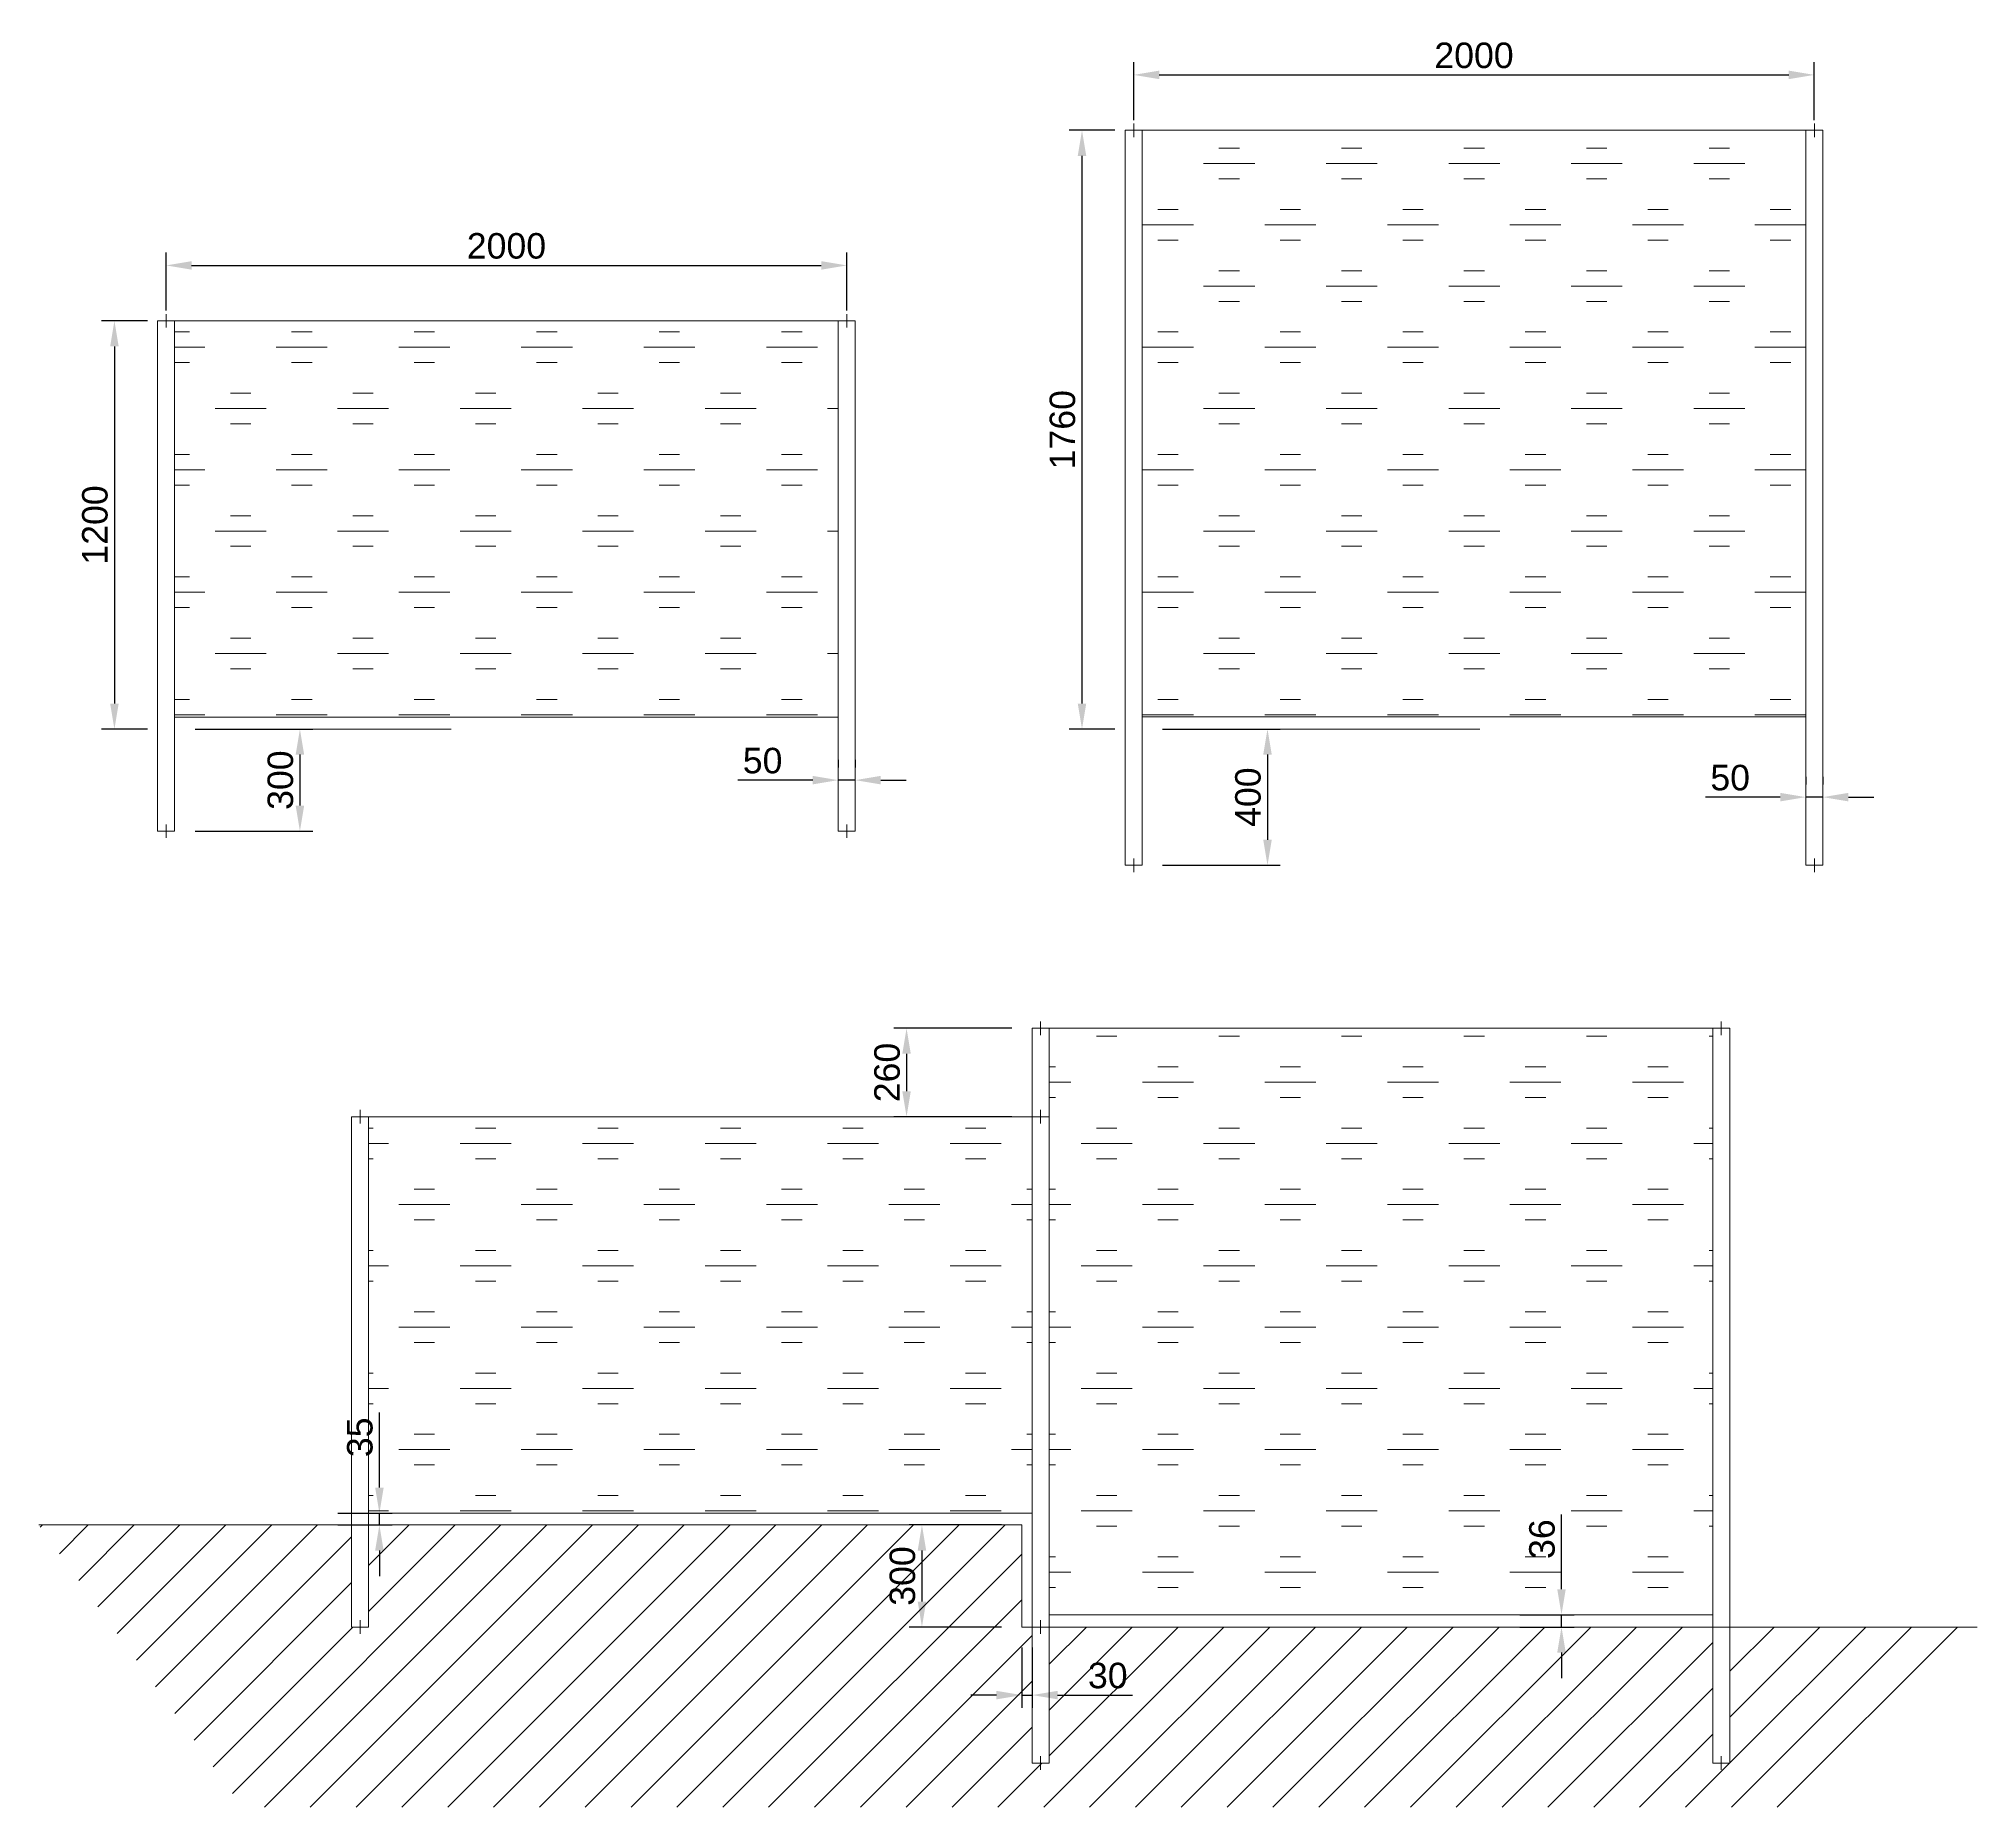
# Model space of a CAD drawing. Header units: millimetres. Extents: x -58267 to 200953, y -49295 to 43144.
# Drawn here: x 16752 to 22448, y -22323 to -17125 of the extents above; entities that cross this region are included whole.
import ezdxf

# ---------------------------------------------------------------- set-up
doc = ezdxf.new("R2010")
doc.units = ezdxf.units.MM
doc.header["$LTSCALE"] = 0.25
doc.linetypes.add('ACAD_ISO02W100', pattern=[15, 12, -3])
doc.layers.add('1-main', color=7, linetype='Continuous', lineweight=9)
doc.layers.add('2-DIMS', color=8, linetype='Continuous', lineweight=9)
doc.styles.get("Standard").update_dxf_attribs({"font": 'arial.ttf'})
doc.dimstyles.new('Annotative in mm', dxfattribs={"dimscale": 0, "dimtxt": 2.5, "dimasz": 2.5, "dimexe": 1.25, "dimexo": 2, "dimtad": 1, "dimdec": 0, "dimdsep": 46, "dimtxsty": 'Standard', "dimcen": 2.5, "dimadec": 0, "dimazin": 0, "dimtfac": 1, "dimtdec": 0, "dimtmove": 0, "dimatfit": 3, "dimfxl": 1, "dimarcsym": 0})

# ---------------------------------------------------------------- blocks, each defined once
blk = doc.blocks.new('*D128')
at = {"layer": '2-DIMS', "color": 0, "lineweight": -2, "transparency": 16777216}
for p, q in [((17125.9, -17924.1), (17125.9, -17753.7)), ((19125.9, -17924.1), (19125.9, -17753.7)), ((17200.9, -17791.2), (19050.9, -17791.2))]:
    blk.add_line(p, q, dxfattribs=at)
at = {"layer": '2-DIMS', "color": 0, "transparency": 16777216}
for points in [[(17200.9, -17778.7), (17200.9, -17803.7), (17125.9, -17791.2)], [(19050.9, -17778.7), (19050.9, -17803.7), (19125.9, -17791.2)]]:
    blk.add_solid(points, dxfattribs=at)
at = {"layer": 'Defpoints', "color": 0, "transparency": 16777216}
for p in [(19125.9, -17791.2), (17125.9, -17954.1), (19125.9, -17954.1)]:
    blk.add_point(p, dxfattribs=at)
at = {"layer": '2-DIMS', "color": 0, "transparency": 16777216, "insert": (18125.9, -17734.2), "char_height": 75, "attachment_point": 5}
blk.add_mtext('2000', dxfattribs=at)
blk = doc.blocks.new('*D129')
at = {"layer": '2-DIMS', "color": 0, "lineweight": -2, "transparency": 16777216}
for p, q in [((17070.9, -17954.1), (16936.4, -17954.1)), ((16973.9, -18029.1), (16973.9, -19079.1)), ((17070.9, -19154.1), (16936.4, -19154.1))]:
    blk.add_line(p, q, dxfattribs=at)
at = {"layer": '2-DIMS', "color": 0, "transparency": 16777216}
for points in [[(16961.4, -18029.1), (16986.4, -18029.1), (16973.9, -17954.1)], [(16961.4, -19079.1), (16986.4, -19079.1), (16973.9, -19154.1)]]:
    blk.add_solid(points, dxfattribs=at)
at = {"layer": 'Defpoints', "color": 0, "transparency": 16777216}
for p in [(17100.9, -17954.1), (16973.9, -19154.1), (17100.9, -19154.1)]:
    blk.add_point(p, dxfattribs=at)
at = {"layer": '2-DIMS', "color": 0, "transparency": 16777216, "insert": (16916.9, -18554.1), "char_height": 75, "attachment_point": 5, "rotation": 90}
blk.add_mtext('1200', dxfattribs=at)
blk = doc.blocks.new('*D130')
at = {"layer": '2-DIMS', "color": 0, "lineweight": -2, "transparency": 16777216}
for p, q in [((17210.9, -19154.1), (17556.5, -19154.1)), ((17519, -19229.1), (17519, -19379.1)), ((17210.9, -19454.1), (17556.5, -19454.1))]:
    blk.add_line(p, q, dxfattribs=at)
at = {"layer": '2-DIMS', "color": 0, "transparency": 16777216}
for points in [[(17506.5, -19229.1), (17531.5, -19229.1), (17519, -19154.1)], [(17506.5, -19379.1), (17531.5, -19379.1), (17519, -19454.1)]]:
    blk.add_solid(points, dxfattribs=at)
at = {"layer": 'Defpoints', "color": 0, "transparency": 16777216}
for p in [(17150.9, -19154.1), (17150.9, -19454.1), (17519, -19454.1)]:
    blk.add_point(p, dxfattribs=at)
at = {"layer": '2-DIMS', "color": 0, "transparency": 16777216, "insert": (17461.9, -19304.1), "char_height": 75, "attachment_point": 5, "rotation": 90}
blk.add_mtext('300', dxfattribs=at)
blk = doc.blocks.new('*D131')
at = {"layer": '2-DIMS', "color": 0, "lineweight": -2, "transparency": 16777216}
for p, q in [((19969, -17364.1), (19969, -17193.7)), ((21969, -17364.1), (21969, -17193.7)), ((20044, -17231.2), (21894, -17231.2))]:
    blk.add_line(p, q, dxfattribs=at)
at = {"layer": '2-DIMS', "color": 0, "transparency": 16777216}
for points in [[(20044, -17218.7), (20044, -17243.7), (19969, -17231.2)], [(21894, -17218.7), (21894, -17243.7), (21969, -17231.2)]]:
    blk.add_solid(points, dxfattribs=at)
at = {"layer": 'Defpoints', "color": 0, "transparency": 16777216}
for p in [(21969, -17231.2), (19969, -17394.1), (21969, -17394.1)]:
    blk.add_point(p, dxfattribs=at)
at = {"layer": '2-DIMS', "color": 0, "transparency": 16777216, "insert": (20969, -17174.2), "char_height": 75, "attachment_point": 5}
blk.add_mtext('2000', dxfattribs=at)
blk = doc.blocks.new('*D132')
at = {"layer": '2-DIMS', "color": 0, "lineweight": -2, "transparency": 16777216}
for p, q in [((19914, -17394.1), (19779.6, -17394.1)), ((19817.1, -17469.1), (19817.1, -19079.1)), ((19914, -19154.1), (19779.6, -19154.1))]:
    blk.add_line(p, q, dxfattribs=at)
at = {"layer": '2-DIMS', "color": 0, "transparency": 16777216}
for points in [[(19804.6, -17469.1), (19829.6, -17469.1), (19817.1, -17394.1)], [(19804.6, -19079.1), (19829.6, -19079.1), (19817.1, -19154.1)]]:
    blk.add_solid(points, dxfattribs=at)
at = {"layer": 'Defpoints', "color": 0, "transparency": 16777216}
for p in [(19944, -17394.1), (19817.1, -19154.1), (19944, -19154.1)]:
    blk.add_point(p, dxfattribs=at)
at = {"layer": '2-DIMS', "color": 0, "transparency": 16777216, "insert": (19760, -18274.1), "char_height": 75, "attachment_point": 5, "rotation": 90}
blk.add_mtext('1760', dxfattribs=at)
blk = doc.blocks.new('*D133')
at = {"layer": '2-DIMS', "color": 0, "lineweight": -2, "transparency": 16777216}
for p, q in [((20054, -19154.1), (20399.7, -19154.1)), ((20362.2, -19229.1), (20362.2, -19479.1)), ((20054, -19554.1), (20399.7, -19554.1))]:
    blk.add_line(p, q, dxfattribs=at)
at = {"layer": '2-DIMS', "color": 0, "transparency": 16777216}
for points in [[(20349.7, -19229.1), (20374.7, -19229.1), (20362.2, -19154.1)], [(20349.7, -19479.1), (20374.7, -19479.1), (20362.2, -19554.1)]]:
    blk.add_solid(points, dxfattribs=at)
at = {"layer": 'Defpoints', "color": 0, "transparency": 16777216}
for p in [(19994, -19154.1), (19994, -19554.1), (20362.2, -19554.1)]:
    blk.add_point(p, dxfattribs=at)
at = {"layer": '2-DIMS', "color": 0, "transparency": 16777216, "insert": (20305.1, -19354.1), "char_height": 75, "attachment_point": 5, "rotation": 90}
blk.add_mtext('400', dxfattribs=at)
blk = doc.blocks.new('short-fence')
at = {"layer": '1-main'}
h = blk.add_hatch(dxfattribs=at)
h.set_pattern_fill('GOST_GLASS', color=256, angle=135)
h.set_pattern_definition([(180, (-17140.59, 18508.02), (-180, 180), [150, -210]), (180, (-17185.59, 18553.02), (-180, 180), [60, -300]), (180, (-17185.59, 18463.02), (-180, 180), [60, -300])])
h.paths.add_polyline_path([(25, 1200), (25, 35), (1975, 35), (1975, 1200)])
for p, q in [((-25, 1200), (2025, 1200)), ((-25, 1200), (-25, 0)), ((0, 1220), (0, 1180)), ((25, 1200), (25, 0)), ((1975, 1200), (1975, 0)), ((2000, 1220), (2000, 1180)), ((2025, 1200), (2025, 0)), ((-25, 0), (-25, -300)), ((25, 35), (1975, 35)), ((25, 0), (25, -300)), ((1975, 0), (1975, -300)), ((2025, 0), (2025, -300)), ((0, -280), (0, -320)), ((2000, -280), (2000, -320)), ((-25, -300), (25, -300)), ((1975, -300), (2025, -300))]:
    blk.add_line(p, q, dxfattribs=at)
at = {"layer": '1-main', "linetype": 'ACAD_ISO02W100'}
blk.add_line((111.6, 0), (837.7, 0), dxfattribs=at)
blk = doc.blocks.new('tall-fence')
at = {"layer": '1-main'}
h = blk.add_hatch(dxfattribs=at)
h.set_pattern_fill('GOST_GLASS', color=256, angle=135)
h.set_pattern_definition([(180, (-17115.59, 18508.02), (-180, 180), [150, -210]), (180, (-17160.59, 18553.02), (-180, 180), [60, -300]), (180, (-17160.59, 18463.02), (-180, 180), [60, -300])])
h.paths.add_polyline_path([(2000, 1760), (50, 1760), (50, 36), (2000, 36)])
for p, q in [((25, 1740), (25, 1780)), ((2025, 1740), (2025, 1780)), ((25, -420), (25, -380)), ((2025, -420), (2025, -380))]:
    blk.add_line(p, q)
for p, q in [((0, 1760), (2050, 1760)), ((0, 1760), (0, 0)), ((50, 1760), (50, 0)), ((2000, 1760), (2000, 0)), ((2050, 1760), (2050, 0)), ((0, 0), (0, -400)), ((50, 36), (2000, 36)), ((50, 0), (50, -400)), ((2000, 0), (2000, -400)), ((2050, 0), (2050, -400)), ((0, -400), (50, -400)), ((2000, -400), (2050, -400))]:
    blk.add_line(p, q, dxfattribs=at)
at = {"layer": '1-main', "linetype": 'ACAD_ISO02W100'}
blk.add_line((212.1, 0), (1042, 0), dxfattribs=at)
blk = doc.blocks.new('*D136')
at = {"layer": '2-DIMS', "color": 0, "lineweight": -2, "transparency": 16777216}
for p, q in [((19610.6, -20033.4), (19264.1, -20033.4)), ((19301.6, -20108.4), (19301.6, -20218.4)), ((19610.6, -20293.4), (19264.1, -20293.4))]:
    blk.add_line(p, q, dxfattribs=at)
at = {"layer": '2-DIMS', "color": 0, "transparency": 16777216}
for points in [[(19289.1, -20108.4), (19314.1, -20108.4), (19301.6, -20033.4)], [(19289.1, -20218.4), (19314.1, -20218.4), (19301.6, -20293.4)]]:
    blk.add_solid(points, dxfattribs=at)
at = {"layer": 'Defpoints', "color": 0, "transparency": 16777216}
for p in [(19670.6, -20033.4), (19301.6, -20293.4), (19670.6, -20293.4)]:
    blk.add_point(p, dxfattribs=at)
at = {"layer": '2-DIMS', "color": 0, "transparency": 16777216, "insert": (19244.6, -20163.4), "char_height": 75, "attachment_point": 5, "rotation": 90}
blk.add_mtext('260', dxfattribs=at)
blk = doc.blocks.new('*D137')
at = {"layer": '2-DIMS', "color": 0, "lineweight": -2, "transparency": 16777216}
for p, q in [((17752.6, -21383.4), (17752.6, -21162.9)), ((17630.6, -21458.4), (17790.1, -21458.4)), ((17752.6, -21493.4), (17752.6, -21458.4)), ((17630.6, -21493.4), (17790.1, -21493.4)), ((17752.6, -21568.4), (17752.6, -21643.4))]:
    blk.add_line(p, q, dxfattribs=at)
at = {"layer": '2-DIMS', "color": 0, "transparency": 16777216}
for points in [[(17740.1, -21383.4), (17765.1, -21383.4), (17752.6, -21458.4)], [(17740.1, -21568.4), (17765.1, -21568.4), (17752.6, -21493.4)]]:
    blk.add_solid(points, dxfattribs=at)
at = {"layer": 'Defpoints', "color": 0, "transparency": 16777216}
for p in [(17570.6, -21458.4), (17752.6, -21458.4), (17570.6, -21493.4)]:
    blk.add_point(p, dxfattribs=at)
at = {"layer": '2-DIMS', "color": 0, "transparency": 16777216, "insert": (17695.5, -21235.6), "char_height": 75, "attachment_point": 5, "rotation": 90}
blk.add_mtext('35', dxfattribs=at)
blk = doc.blocks.new('*D138')
at = {"layer": '2-DIMS', "color": 0, "lineweight": -2, "transparency": 16777216}
for p, q in [((21226.1, -21682.4), (21226.1, -21462.5)), ((21104.1, -21757.4), (21263.6, -21757.4)), ((21226.1, -21793.4), (21226.1, -21757.4)), ((21104.1, -21793.4), (21263.6, -21793.4)), ((21226.1, -21868.4), (21226.1, -21943.4))]:
    blk.add_line(p, q, dxfattribs=at)
at = {"layer": '2-DIMS', "color": 0, "transparency": 16777216}
for points in [[(21213.6, -21682.4), (21238.6, -21682.4), (21226.1, -21757.4)], [(21213.6, -21868.4), (21238.6, -21868.4), (21226.1, -21793.4)]]:
    blk.add_solid(points, dxfattribs=at)
at = {"layer": 'Defpoints', "color": 0, "transparency": 16777216}
for p in [(21044.1, -21757.4), (21226.1, -21757.4), (21044.1, -21793.4)]:
    blk.add_point(p, dxfattribs=at)
at = {"layer": '2-DIMS', "color": 0, "transparency": 16777216, "insert": (21169.1, -21534.9), "char_height": 75, "attachment_point": 5, "rotation": 90}
blk.add_mtext('36', dxfattribs=at)
blk = doc.blocks.new('*D139')
at = {"layer": '2-DIMS', "color": 0, "lineweight": -2, "transparency": 16777216}
for p, q in [((19640.6, -21853.4), (19640.6, -22030.9)), ((19670.6, -21853.4), (19670.6, -22030.9)), ((19565.6, -21993.4), (19490.6, -21993.4)), ((19640.6, -21993.4), (19670.6, -21993.4)), ((19745.6, -21993.4), (19965.2, -21993.4))]:
    blk.add_line(p, q, dxfattribs=at)
at = {"layer": '2-DIMS', "color": 0, "transparency": 16777216}
for points in [[(19565.6, -21980.9), (19565.6, -22005.9), (19640.6, -21993.4)], [(19745.6, -21980.9), (19745.6, -22005.9), (19670.6, -21993.4)]]:
    blk.add_solid(points, dxfattribs=at)
at = {"layer": 'Defpoints', "color": 0, "transparency": 16777216}
for p in [(19640.6, -21793.4), (19670.6, -21793.4), (19670.6, -21993.4)]:
    blk.add_point(p, dxfattribs=at)
at = {"layer": '2-DIMS', "color": 0, "transparency": 16777216, "insert": (19892.9, -21936.3), "char_height": 75, "attachment_point": 5}
blk.add_mtext('30', dxfattribs=at)
blk = doc.blocks.new('*D142')
at = {"layer": '2-DIMS', "color": 0, "lineweight": -2, "transparency": 16777216}
for p, q in [((19100.9, -19244.1), (19100.9, -19266.6)), ((19150.9, -19244.1), (19150.9, -19266.6)), ((19025.9, -19304.1), (18806.2, -19304.1)), ((19150.9, -19304.1), (19100.9, -19304.1)), ((19225.9, -19304.1), (19300.9, -19304.1))]:
    blk.add_line(p, q, dxfattribs=at)
at = {"layer": '2-DIMS', "color": 0, "transparency": 16777216}
for points in [[(19025.9, -19291.6), (19025.9, -19316.6), (19100.9, -19304.1)], [(19225.9, -19291.6), (19225.9, -19316.6), (19150.9, -19304.1)]]:
    blk.add_solid(points, dxfattribs=at)
at = {"layer": 'Defpoints', "color": 0, "transparency": 16777216}
for p in [(19100.9, -19304.1), (19150.9, -19304.1), (19150.9, -19304.1)]:
    blk.add_point(p, dxfattribs=at)
at = {"layer": '2-DIMS', "color": 0, "transparency": 16777216, "insert": (18878.6, -19247.1), "char_height": 75, "attachment_point": 5}
blk.add_mtext('50', dxfattribs=at)
blk = doc.blocks.new('*D143')
at = {"layer": '2-DIMS', "color": 0, "lineweight": -2, "transparency": 16777216}
for p, q in [((21944, -19294.1), (21944, -19316.6)), ((21994, -19294.1), (21994, -19316.6)), ((21869, -19354.1), (21649.4, -19354.1)), ((21994, -19354.1), (21944, -19354.1)), ((22069, -19354.1), (22144, -19354.1))]:
    blk.add_line(p, q, dxfattribs=at)
at = {"layer": '2-DIMS', "color": 0, "transparency": 16777216}
for points in [[(21869, -19341.6), (21869, -19366.6), (21944, -19354.1)], [(22069, -19341.6), (22069, -19366.6), (21994, -19354.1)]]:
    blk.add_solid(points, dxfattribs=at)
at = {"layer": 'Defpoints', "color": 0, "transparency": 16777216}
for p in [(21944, -19354.1), (21944, -19354.1), (21994, -19354.1)]:
    blk.add_point(p, dxfattribs=at)
at = {"layer": '2-DIMS', "color": 0, "transparency": 16777216, "insert": (21721.7, -19297.1), "char_height": 75, "attachment_point": 5}
blk.add_mtext('50', dxfattribs=at)
blk = doc.blocks.new('*D185')
at = {"layer": '2-DIMS', "color": 0, "lineweight": -2, "transparency": 16777216}
for p, q in [((19580.6, -21493.4), (19309.3, -21493.4)), ((19346.8, -21568.4), (19346.8, -21718.4)), ((19580.6, -21793.4), (19309.3, -21793.4))]:
    blk.add_line(p, q, dxfattribs=at)
at = {"layer": '2-DIMS', "color": 0, "transparency": 16777216}
for points in [[(19334.3, -21568.4), (19359.3, -21568.4), (19346.8, -21493.4)], [(19334.3, -21718.4), (19359.3, -21718.4), (19346.8, -21793.4)]]:
    blk.add_solid(points, dxfattribs=at)
at = {"layer": 'Defpoints', "color": 0, "transparency": 16777216}
for p in [(19640.6, -21493.4), (19346.8, -21793.4), (19640.6, -21793.4)]:
    blk.add_point(p, dxfattribs=at)
at = {"layer": '2-DIMS', "color": 0, "transparency": 16777216, "insert": (19289.7, -21643.4), "char_height": 75, "attachment_point": 5, "rotation": 90}
blk.add_mtext('300', dxfattribs=at)

msp = doc.modelspace()

# ---------------------------------------------------------------- hatches: boundary and pattern name
at = {"layer": '1-main'}
h = msp.add_hatch(dxfattribs=at)
h.set_pattern_fill('ANSI31', color=256)
h.set_pattern_definition([(45, (0, 0), (-67.35192, 67.35192), [])])
h.paths.add_polyline_path([(19670.613, -21793.354), (19640.613, -21793.354), (19640.613, -21493.354), (17720.613, -21493.354), (17720.613, -21793.354), (17670.613, -21793.354), (17670.613, -21493.354), (16751.667, -21493.354), (17350.171, -22323.006), (21888.306, -22323.006), (22447.685, -21793.354), (21720.613, -21793.354), (21720.613, -22193.354), (21670.613, -22193.354), (21670.613, -21793.354), (19720.613, -21793.354), (19720.613, -22193.354), (19670.613, -22193.354)])
h.paths.add_polyline_path([(19816.213, -22014.227), (19970.254, -22014.227), (19970.254, -21859.674), (19816.213, -21859.674)], flags=24)

# ---------------------------------------------------------------- linework, layer by layer
msp.add_lwpolyline([(16751.667, -21493.354), (19640.613, -21493.354), (19640.613, -21793.354), (22447.685, -21793.354)], dxfattribs=at)

# ---------------------------------------------------------------- block references
for name, p in [('tall-fence', (19944.042, -19154.139)), ('short-fence', (17125.892, -19154.139)), ('tall-fence', (19670.613, -21793.354)), ('short-fence', (17695.613, -21493.354))]:
    msp.add_blockref(name, p, dxfattribs=at)

# ---------------------------------------------------------------- dimensions: what is measured, and where the dimension line sits
at = {"layer": '2-DIMS'}
for base, p1, p2, picture, middle in [((21969.042, -17231.245), (19969.042, -17394.139), (21969.042, -17394.139), '*D131', (20969.042, -17174.202)), ((19125.892, -17791.245), (17125.892, -17954.139), (19125.892, -17954.139), '*D128', (18125.892, -17734.202))]:
    dim = msp.add_linear_dim(base=base, p1=p1, p2=p2, dimstyle='Annotative in mm', override={"dimexo": 1}, dxfattribs=at)
    dim.commit()
    dim.dimension.update_dxf_attribs({"geometry": picture, "text_midpoint": middle})
for base, p1, p2, picture, middle in [((19817.072, -19154.139), (19944.042, -17394.139), (19944.042, -19154.139), '*D132', (19760.029, -18274.139)), ((16973.922, -19154.139), (17100.892, -17954.139), (17100.892, -19154.139), '*D129', (16916.879, -18554.139))]:
    dim = msp.add_linear_dim(base=base, p1=p1, p2=p2, angle=90, dimstyle='Annotative in mm', override={"dimexo": 1}, dxfattribs=at)
    dim.commit()
    dim.dimension.update_dxf_attribs({"geometry": picture, "text_midpoint": middle})
for base, p1, p2, picture, middle in [((17519.01, -19454.139), (17150.892, -19154.139), (17150.892, -19454.139), '*D130', (17461.942, -19304.139)), ((20362.16, -19554.139), (19994.042, -19154.139), (19994.042, -19554.139), '*D133', (20305.117, -19354.139)), ((19301.609, -20293.354), (19670.613, -20033.354), (19670.613, -20293.354), '*D136', (19244.566, -20163.354)), ((17752.603, -21458.354), (17570.613, -21493.354), (17570.613, -21458.354), '*D137', (17695.535, -21235.631)), ((21226.14, -21757.354), (21044.149, -21793.354), (21044.149, -21757.354), '*D138', (21169.071, -21534.938)), ((19346.759, -21793.354), (19640.613, -21493.354), (19640.613, -21793.354), '*D185', (19289.69, -21643.354))]:
    dim = msp.add_linear_dim(base=base, p1=p1, p2=p2, angle=90, dimstyle='Annotative in mm', dxfattribs=at)
    dim.commit()
    dim.dimension.update_dxf_attribs({"geometry": picture, "text_midpoint": middle})
dim = msp.add_linear_dim(base=(19150.892, -19304.139), p1=(19100.892, -19304.139), p2=(19150.892, -19304.139), dimstyle='Annotative in mm', dxfattribs=at)
dim.commit()
dim.dimension.update_dxf_attribs({"geometry": '*D142', "text_midpoint": (18878.552, -19304.139), "dimtype": 160})
for base, p1, p2, picture, middle in [((21944.042, -19354.139), (21994.042, -19354.139), (21944.042, -19354.139), '*D143', (21721.702, -19297.096)), ((19670.613, -21993.354), (19640.613, -21793.354), (19670.613, -21793.354), '*D139', (19892.927, -21936.286))]:
    dim = msp.add_linear_dim(base=base, p1=p1, p2=p2, dimstyle='Annotative in mm', dxfattribs=at)
    dim.commit()
    dim.dimension.update_dxf_attribs({"geometry": picture, "text_midpoint": middle})

doc.saveas('drawing.dxf')
